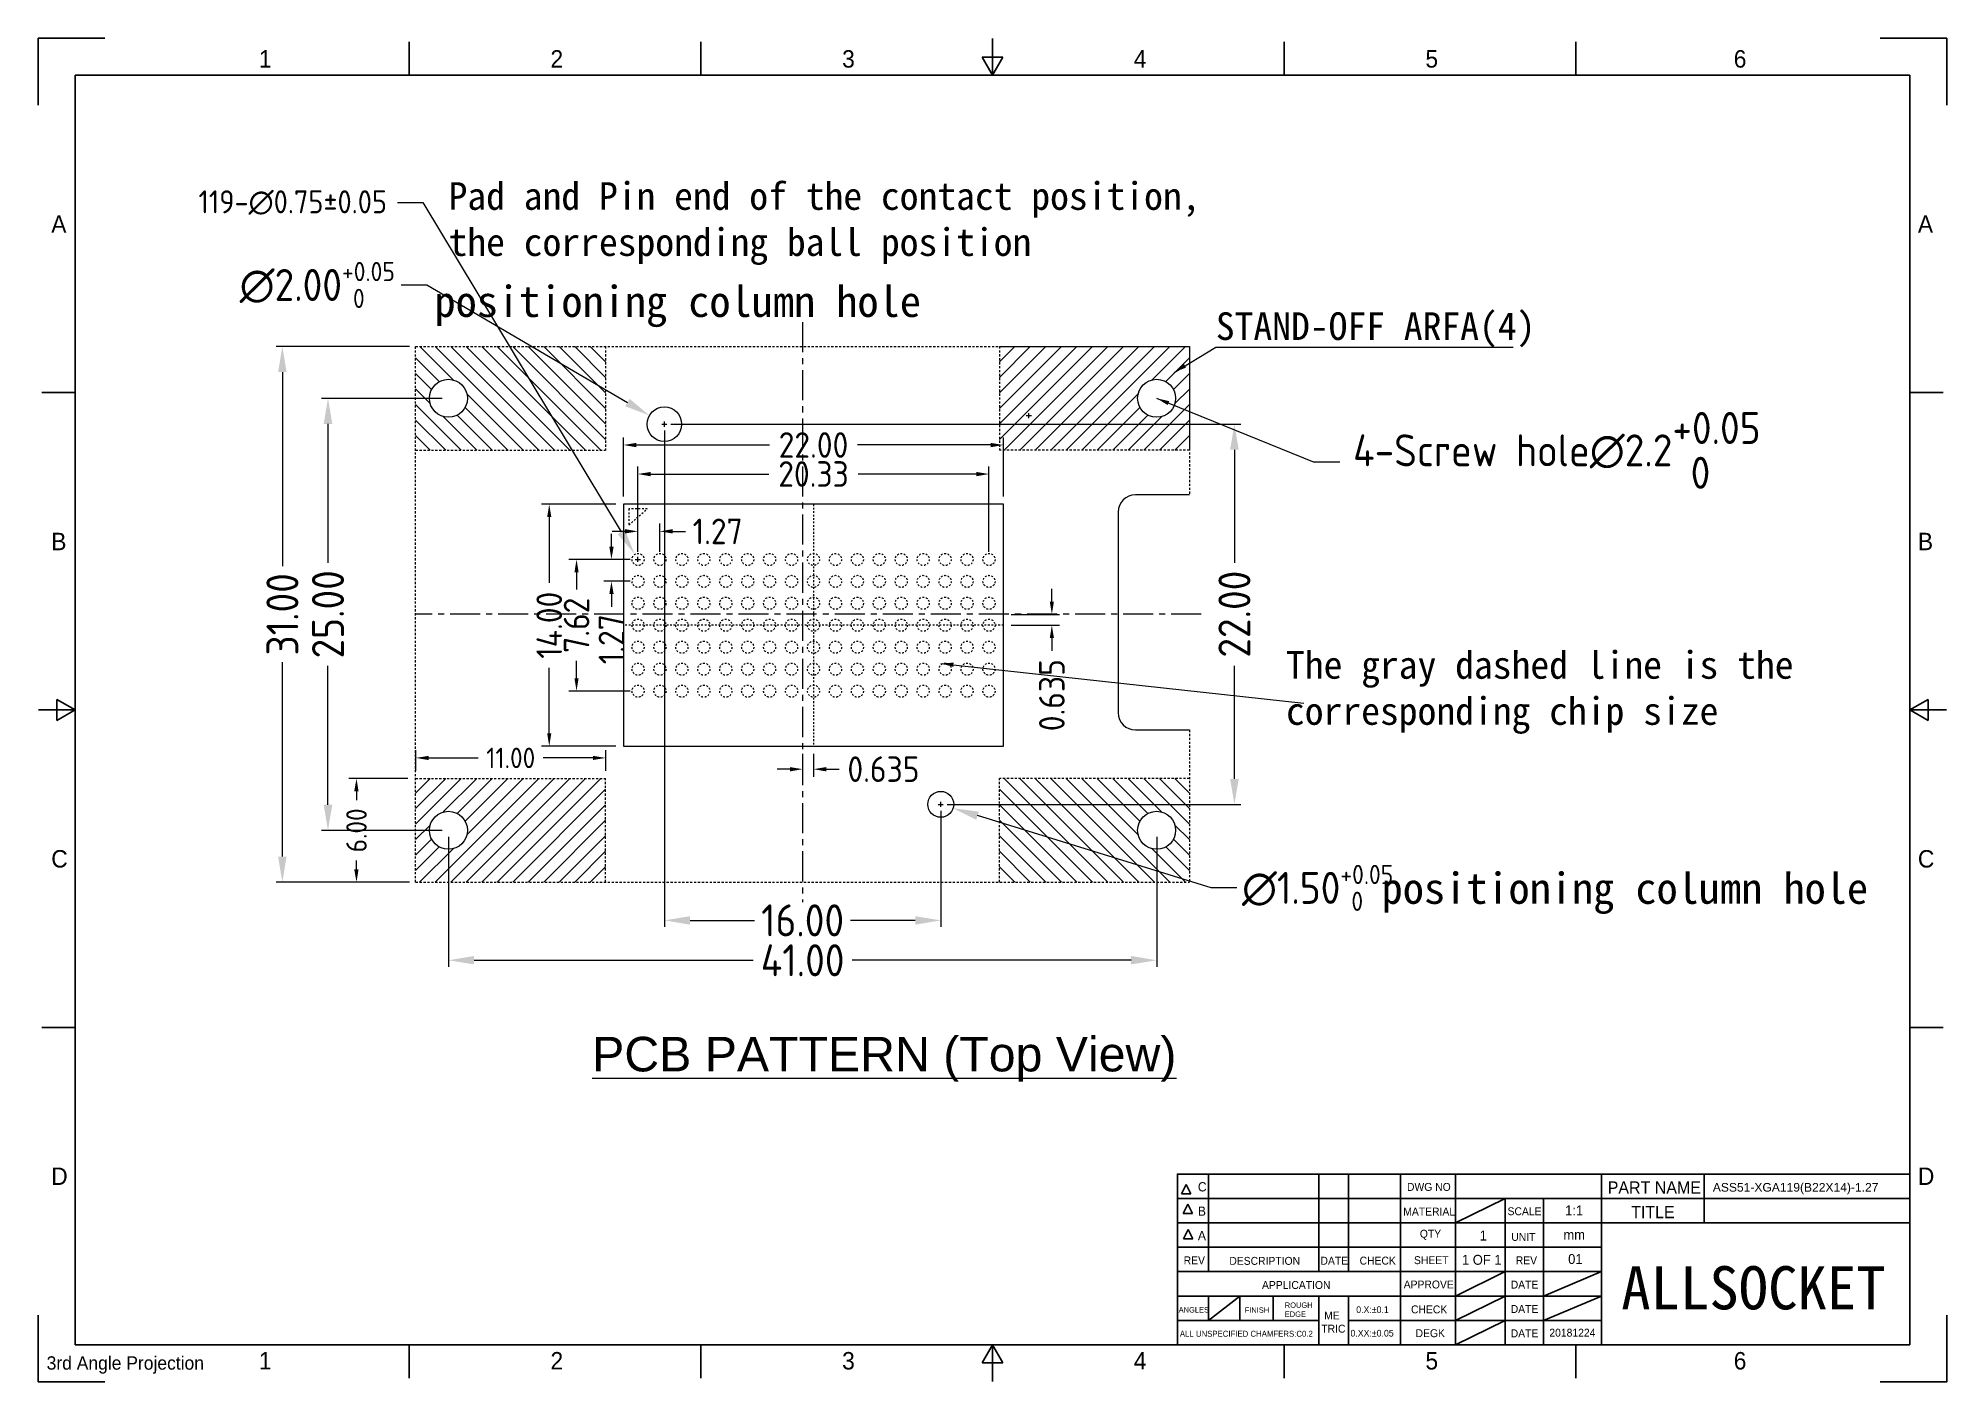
# Model space of a CAD drawing. Header units: millimetres. Extents: x -376 to -266, y -1129 to -1051.
import ezdxf

# ---------------------------------------------------------------- set-up
doc = ezdxf.new("R2010")
doc.units = ezdxf.units.MM
doc.header["$LTSCALE"] = 0.05
doc.header["$PDSIZE"] = -1
doc.linetypes.add('CENTER', pattern=[10.16, 6.35, -1.27, 1.27, -1.27])
doc.linetypes.add('HIDDEN', pattern=[1.905, 1.27, -0.635])
for name, color, linetype in [('DIM', 3, 'Continuous'), ('TuKuang', 7, 'Continuous'), ('翻蓋定位塊2x2', 30, 'Continuous')]:
    doc.layers.add(name, color=color, linetype=linetype)
doc.styles.add('1', font='romans.shx', dxfattribs={"height": 2.5})
doc.styles.add('1111', font='isocp.shx', dxfattribs={"bigfont": 'gbcbig.shx'})
doc.styles.add('2', font='romans.shx', dxfattribs={"bigfont": 'bigfont.shx'})
doc.styles.add('GB', font='', dxfattribs={"height": 4})
doc.styles.get("Standard").update_dxf_attribs({"font": ''})
doc.styles.get('GB').set_extended_font_data('KaiTi_GB2312')
doc.styles.get('Standard').set_extended_font_data('SimSun')
doc.dimstyles.new('1111', dxfattribs={"dimtxt": 2.5, "dimasz": 0.2, "dimexe": 0.6, "dimexo": 0.6, "dimtad": 0, "dimdec": 3, "dimzin": 1, "dimdsep": 46, "dimtxsty": '1111', "dimcen": 0.2, "dimclrd": 97, "dimclre": 97, "dimclrt": 3, "dimazin": 0, "dimtfac": 1, "dimtdec": 3, "dimtofl": 0, "dimtmove": 0, "dimatfit": 3, "dimfxl": 1, "dimlwd": 5, "dimlwe": 5, "dimarcsym": 0})
doc.dimstyles.new('1111$0', dxfattribs={"dimtxt": 2.5, "dimasz": 2.5, "dimexe": 0.6, "dimexo": 0.6, "dimtad": 0, "dimdec": 3, "dimzin": 1, "dimdsep": 46, "dimtxsty": '1111', "dimcen": 0.2, "dimclrd": 97, "dimclre": 97, "dimclrt": 3, "dimazin": 0, "dimtfac": 1, "dimtdec": 3, "dimtofl": 0, "dimtmove": 0, "dimatfit": 3, "dimfxl": 1, "dimlwd": 5, "dimlwe": 5, "dimarcsym": 0})

msp = doc.modelspace()

# ---------------------------------------------------------------- texts
at = {"color": 3, "lineweight": 5}
for p in [(-353.5239, -1067.2305), (-298.6865, -1101.1919)]:
    msp.add_text('positioning column hole', height=1.8, dxfattribs=at).set_placement(p)
at = {"color": 3, "lineweight": 5, "char_height": 1.6, "attachment_point": 1}
for s, insert in [('Pad and Pin end of the contact position, \\Pthe corresponding ball position', (-352.7106, -1059.4311)), ('STAND-OFF ARFA(4)', (-308.2869, -1066.9617)), ('The gray dashed line is the \\Pcorresponding chip size', (-304.2255, -1086.5667))]:
    msp.add_mtext(s, dxfattribs=dict(at, insert=insert))
at = {"lineweight": 9, "insert": (-344.3957, -1108.8914), "char_height": 1.9992, "attachment_point": 1}
msp.add_mtext('{\\fArial|b0|i0|c0|p34;\\LPCB PATTERN (Top View)}', dxfattribs=at)
at = {"color": 8, "lineweight": 25, "ltscale": 10, "char_height": 0.537186, "width": 0.692836, "attachment_point": 1, "style": '2'}
for s, insert in [('{\\f@Gulim|b0|i0|c134|p34;C}', (-309.3267, -1117.2998)), ('{\\f@Gulim|b0|i0|c134|p34;B}', (-309.3267, -1118.7109)), ('{\\f@Gulim|b0|i0|c134|p34;A}', (-309.3267, -1120.122))]:
    msp.add_mtext(s, dxfattribs=dict(at, insert=insert))
at = {"color": 0, "insert": (-279.5121, -1117.3492), "char_height": 0.6, "width": 12.417695, "attachment_point": 1}
msp.add_mtext('{\\fArial|b0|i0|c0|p32;\\H0.83333x;\\C8;ASS51-XGA119(B22X14)-1.27}', dxfattribs=at)
at = {"color": 0, "insert": (-284.8152, -1122.1627), "char_height": 2.5, "attachment_point": 1}
msp.add_mtext_dynamic_manual_height_columns('ALLSOCKET', width=15.17679, gutter_width=15, heights=[0], dxfattribs=at)
at = {"layer": 'DIM', "color": 3, "lineweight": 5, "insert": (-288.5426, -1074.9509), "char_height": 1.85, "attachment_point": 5, "style": '1111'}
msp.add_mtext('\\A1;4-Screw hole∅2.2\\S+0.05^  0;', dxfattribs=at)
at = {"layer": 'DIM', "color": 8, "linetype": 'ByBlock', "lineweight": 25, "attachment_point": 7, "style": 'GB'}
for s, insert, char_height, width in [('{\\f@Gulim|b0|i0|c134|p34;DWG NO}', (-297.2186, -1117.8101), 0.458434, 3.830682), ('{\\f@Gulim|b0|i0|c134|p34;PART NAME}', (-285.598, -1117.9649), 0.70746, 5.689054), ('{\\f@Gulim|b0|i0|c134|p34;MATERIAL}', (-297.4333, -1119.231), 0.458434, 1.606658), ('{\\f@Gulim|b0|i0|c134|p34;SCALE}', (-291.3962, -1119.2211), 0.458434, 1.606658), ('{\\f@Gulim|b0|i0|c134|p34;1:1}', (-288.0634, -1119.2211), 0.573043, 1.381124), ('{\\f@Gulim|b0|i0|c134|p34;TITLE}', (-284.2392, -1119.385), 0.70746, 3.151563), ('{\\f@Gulim|b0|i0|c134|p34;  QTY}', (-296.8086, -1120.6395), 0.458434, 1.606658), ('{\\f@Gulim|b0|i0|c134|p34;1}', (-293.0117, -1120.6784), 0.573043, 1.000259), ('{\\f@Gulim|b0|i0|c134|p34;UNIT}', (-291.18, -1120.7064), 0.458434, 1.606658), ('{\\f@Gulim|b0|i0|c134|p34;mm}', (-288.1602, -1120.6322), 0.573043, 1.381124), ('{\\f@Gulim|b0|i0|c134|p34;REV}', (-310.1494, -1122.0532), 0.458434, 1.606658), ('{\\f@Gulim|b0|i0|c134|p34;DESCRIPTION}', (-307.5046, -1122.0907), 0.458434, 1.606658), ('{\\f@Gulim|b0|i0|c134|p34;DATE}', (-302.2264, -1122.077), 0.458434, 1.606658), ('{\\f@Gulim|b0|i0|c134|p34;CHECK}', (-299.9629, -1122.077), 0.458434, 1.606658), ('{\\f@Gulim|b0|i0|c134|p34;SHEET}', (-296.8144, -1122.0506), 0.458434, 1.606658), ('{\\f@Gulim|b0|i0|c134|p34;1 OF 1}', (-294.0357, -1122.0895), 0.573043, 2.688534), ('{\\f@Gulim|b0|i0|c134|p34;REV}', (-290.9205, -1122.0532), 0.458434, 1.606658), ('{\\f@Gulim|b0|i0|c134|p34;01}', (-287.8871, -1122.0433), 0.573043, 1.381124), ('{\\f@Gulim|b0|i0|c134|p34;APPLICATION}', (-305.6136, -1123.4864), 0.458434, 1.606658), ('{\\f@Gulim|b0|i0|c134|p34;APPROVE}', (-297.408, -1123.458), 0.458434, 1.606658), ('{\\f@Gulim|b0|i0|c134|p34;DATE}', (-291.2136, -1123.458), 0.458434, 1.606658), ('{\\f@Gulim|b0|i0|c134|p34;ROUGH \\PEDGE}', (-304.2947, -1125.1023), 0.313569, 1.267588), ('{\\f@Gulim|b0|i0|c134|p34; ME\\PTRIC}', (-302.1812, -1126.0147), 0.458434, 1.606658), ('{\\f@Gulim|b0|i0|c134|p34;0.X:%%P0.1}', (-300.1559, -1124.8736), 0.386804, 2.603653), ('{\\f@Gulim|b0|i0|c134|p34;CHECK}', (-296.9858, -1124.8992), 0.458434, 1.606658), ('{\\f@Gulim|b0|i0|c134|p34;DATE}', (-291.2136, -1124.869), 0.458434, 1.606658), ('{\\f@Gulim|b0|i0|c134|p34;0.XX:%%P0.05}', (-300.4892, -1126.2401), 0.386804, 2.902228), ('{\\f@Gulim|b0|i0|c134|p34;DEGK}', (-296.7229, -1126.2768), 0.458434, 1.606658), ('{\\f@Gulim|b0|i0|c134|p34;DATE}', (-291.2136, -1126.2801), 0.458434, 1.606658), ('{\\f@Gulim|b0|i0|c134|p34;20181224}', (-288.9765, -1126.2489), 0.458434, 1.330167)]:
    msp.add_mtext(s, dxfattribs=dict(at, insert=insert, char_height=char_height, width=width))
at = {"layer": 'DIM', "color": 8, "linetype": 'ByBlock', "lineweight": 9, "attachment_point": 7, "style": 'GB'}
for s, insert, char_height, width in [('{\\f@Gulim|b0|i0|c134|p34;ANGLES}', (-310.4388, -1124.8492), 0.313569, 1.699696), ('{\\f@Gulim|b0|i0|c134|p34;FINISH}', (-306.6136, -1124.8668), 0.313569, 1.466572), ('{\\f@Gulim|b0|i0|c134|p34;\\C8;ALL UNSPECIFIED CHAMFERS:C0.2}', (-310.3675, -1126.2511), 0.344926, 8.181632)]:
    msp.add_mtext(s, dxfattribs=dict(at, insert=insert, char_height=char_height, width=width))

# ---------------------------------------------------------------- blocks, each defined once
blk = doc.blocks.new('asdf456')
at = {"color": 8}
for p, q in [((1449.22, 152.96), (1448.09, 154.93)), ((1448.09, 154.93), (1450.34, 154.93)), ((1450.34, 154.93), (1449.22, 152.96)), ((1348.08, 83.25), (1348.08, 85.49)), ((1348.08, 85.49), (1350.05, 84.37)), ((1550.36, 85.49), (1548.39, 84.37)), ((1550.36, 83.25), (1550.36, 85.49)), ((1350.05, 84.37), (1348.08, 83.25)), ((1548.39, 84.37), (1550.36, 83.25)), ((1449.22, 15.77), (1448.09, 13.81)), ((1450.34, 13.81), (1449.22, 15.77)), ((1448.09, 13.81), (1450.34, 13.81))]:
    blk.add_line(p, q, dxfattribs=at)
at = {"layer": 'TuKuang', "color": 8}
for p, q in [((1449.22, 152.96), (1449.22, 156.94)), ((1386.16, 152.96), (1386.16, 156.57)), ((1417.69, 152.96), (1417.69, 156.57)), ((1480.75, 152.96), (1480.75, 156.57)), ((1512.28, 152.96), (1512.28, 156.57)), ((1350.05, 15.77), (1350.05, 152.96)), ((1350.05, 152.96), (1548.39, 152.96)), ((1548.39, 152.96), (1548.39, 15.77)), ((1350.05, 118.67), (1346.44, 118.67)), ((1548.39, 118.67), (1552, 118.67)), ((1350.05, 84.37), (1346.07, 84.37)), ((1548.39, 84.37), (1552.36, 84.37)), ((1350.05, 50.07), (1346.44, 50.07)), ((1548.39, 50.07), (1552, 50.07)), ((1548.39, 15.77), (1350.05, 15.77)), ((1386.16, 15.77), (1386.16, 12.16)), ((1417.69, 15.77), (1417.69, 12.16)), ((1449.22, 15.77), (1449.22, 11.8)), ((1480.75, 15.77), (1480.75, 12.16)), ((1512.28, 15.77), (1512.28, 12.16))]:
    blk.add_line(p, q, dxfattribs=at)
for points in [[(1346.05, 149.74), (1346.05, 156.96), (1353.27, 156.96)], [(1552.39, 149.74), (1552.39, 156.96), (1545.17, 156.96)], [(1346.05, 18.99), (1346.05, 11.77), (1353.27, 11.77)], [(1552.39, 18.99), (1552.39, 11.77), (1545.17, 11.77)]]:
    blk.add_lwpolyline(points, dxfattribs=at)
at = {"color": 8, "char_height": 1.8844, "attachment_point": 1, "style": '1'}
for s, insert, width in [('{\\f@Gulim|b0|i0|c0|p34;1}', (1369.9, 155.67), 8.3008), ('{\\f@Gulim|b0|i0|c134|p34;2}', (1401.43, 155.67), 8.3008), ('{\\f@Gulim|b0|i0|c134|p34;3}', (1432.96, 155.67), 8.3008), ('{\\f@Gulim|b0|i0|c134|p34;4}', (1464.49, 155.67), 8.3008), ('{\\f@Gulim|b0|i0|c134|p34;5}', (1496.02, 155.67), 8.3008), ('{\\f@Gulim|b0|i0|c134|p34;6}', (1529.35, 155.67), 8.3008), ('{\\f@Gulim|b0|i0|c134|p34;A}', (1347.46, 137.82), 9.0416), ('{\\f@Gulim|b0|i0|c134|p34;A}', (1549.26, 137.82), 9.0416), ('{\\f@Gulim|b0|i0|c134|p34;B}', (1347.46, 103.52), 9.0416), ('{\\f@Gulim|b0|i0|c134|p34;B}', (1549.26, 103.52), 9.0416), ('{\\f@Gulim|b0|i0|c134|p34;C}', (1347.46, 69.23), 9.0416), ('{\\f@Gulim|b0|i0|c134|p34;C}', (1549.26, 69.23), 9.0416), ('{\\f@Gulim|b0|i0|c134|p34;D}', (1347.46, 34.93), 9.0416), ('{\\f@Gulim|b0|i0|c134|p34;D}', (1549.26, 34.93), 9.0416), ('{\\f@Gulim|b0|i0|c0|p34;1}', (1369.9, 14.99), 8.3008), ('{\\f@Gulim|b0|i0|c134|p34;2}', (1401.43, 14.99), 8.3008), ('{\\f@Gulim|b0|i0|c134|p34;3}', (1432.96, 14.99), 8.3008), ('{\\f@Gulim|b0|i0|c134|p34;4}', (1464.49, 14.99), 8.3008), ('{\\f@Gulim|b0|i0|c134|p34;5}', (1496.02, 14.99), 8.3008), ('{\\f@Gulim|b0|i0|c134|p34;6}', (1529.35, 14.99), 8.3008)]:
    blk.add_mtext(s, dxfattribs=dict(at, insert=insert, width=width))
at = {"layer": 'TuKuang', "color": 8, "lineweight": 9, "insert": (1346.96, 14.53), "char_height": 1.4441, "width": 18.5479, "attachment_point": 1}
blk.add_mtext('{\\f@Gulim|b0|i0|c0|p34;\\C8;3rd Angle Projection}', dxfattribs=at)
blk = doc.blocks.new('*D15')
at = {"layer": 'DEFPOINTS', "color": 0, "lineweight": 9, "transparency": 16777216}
for p in [(-362.33, -1068.94), (-354.61, -1068.94), (-354.61, -1099.94)]:
    blk.add_point(p, dxfattribs=at)
at = {"layer": 'DIM', "color": 97, "lineweight": 5, "transparency": 16777216}
for p, q in [((-354.98, -1068.94), (-362.7, -1068.94)), ((-362.33, -1070.42), (-362.33, -1081.66)), ((-362.33, -1098.46), (-362.33, -1087.21)), ((-354.98, -1099.94), (-362.7, -1099.94))]:
    blk.add_line(p, q, dxfattribs=at)
at = {"layer": 'DIM', "color": 97, "lineweight": 9, "transparency": 16777216}
for points in [[(-362.58, -1070.42), (-362.09, -1070.42), (-362.33, -1068.94)], [(-362.58, -1098.46), (-362.09, -1098.46), (-362.33, -1099.94)]]:
    blk.add_solid(points, dxfattribs=at)
at = {"layer": 'DIM', "color": 3, "lineweight": 5, "transparency": 16777216, "insert": (-362.33, -1084.44), "char_height": 1.85, "attachment_point": 5, "rotation": 90, "style": '1111'}
blk.add_mtext('31.00', dxfattribs=at)
blk = doc.blocks.new('*D1')
at = {"layer": 'DEFPOINTS', "color": 0, "lineweight": 9, "transparency": 16777216}
for p in [(-340.21, -1073.44), (-307.21, -1073.44), (-324.21, -1095.44)]:
    blk.add_point(p, dxfattribs=at)
at = {"layer": 'DIM', "color": 97, "lineweight": 5, "transparency": 16777216}
for p, q in [((-339.84, -1073.44), (-306.84, -1073.44)), ((-307.21, -1074.92), (-307.21, -1081.45)), ((-307.21, -1093.96), (-307.21, -1087.42)), ((-323.84, -1095.44), (-306.84, -1095.44))]:
    blk.add_line(p, q, dxfattribs=at)
at = {"layer": 'DIM', "color": 97, "lineweight": 9, "transparency": 16777216}
for points in [[(-307.46, -1074.92), (-306.96, -1074.92), (-307.21, -1073.44)], [(-307.46, -1093.96), (-306.96, -1093.96), (-307.21, -1095.44)]]:
    blk.add_solid(points, dxfattribs=at)
at = {"layer": 'DIM', "color": 3, "lineweight": 5, "transparency": 16777216, "insert": (-307.21, -1084.43), "char_height": 1.85, "attachment_point": 5, "rotation": 90, "style": '1111'}
blk.add_mtext('22.00', dxfattribs=at)
blk = doc.blocks.new('*D2')
at = {"layer": 'DEFPOINTS', "color": 0, "lineweight": 9, "transparency": 16777216}
for p in [(-341.08, -1072.93), (-339.35, -1073.94)]:
    blk.add_point(p, dxfattribs=at)
at = {"layer": 'DIM', "color": 97, "lineweight": 5, "transparency": 16777216}
for p, q in [((-355.45, -1065.38), (-353.97, -1065.38)), ((-353.97, -1065.38), (-342.35, -1072.18)), ((-340.36, -1073.44), (-340.07, -1073.44)), ((-340.21, -1073.59), (-340.21, -1073.29))]:
    blk.add_line(p, q, dxfattribs=at)
at = {"layer": 'DIM', "color": 97, "lineweight": 9, "transparency": 16777216}
blk.add_solid([(-342.23, -1071.97), (-342.48, -1072.4), (-341.08, -1072.93)], dxfattribs=at)
at = {"layer": 'DIM', "color": 3, "lineweight": 5, "transparency": 16777216, "insert": (-360.31, -1065.38), "char_height": 1.85, "attachment_point": 5, "style": '1111'}
blk.add_mtext('\\A1;∅2.00{\\H1.110000;\\S+0.05^  0;}', dxfattribs=at)
blk = doc.blocks.new('*D3')
at = {"layer": 'DEFPOINTS', "color": 0, "lineweight": 9, "transparency": 16777216}
for p in [(-324.93, -1095.22), (-323.5, -1095.66)]:
    blk.add_point(p, dxfattribs=at)
at = {"layer": 'DIM', "color": 97, "lineweight": 5, "transparency": 16777216}
for p, q in [((-324.36, -1095.44), (-324.07, -1095.44)), ((-324.21, -1095.58), (-324.21, -1095.29)), ((-308.55, -1100.27), (-322.08, -1096.09)), ((-307.07, -1100.27), (-308.55, -1100.27))]:
    blk.add_line(p, q, dxfattribs=at)
at = {"layer": 'DIM', "color": 97, "lineweight": 9, "transparency": 16777216}
blk.add_solid([(-322.01, -1095.86), (-322.16, -1096.33), (-323.5, -1095.66)], dxfattribs=at)
at = {"layer": 'DIM', "color": 3, "lineweight": 5, "transparency": 16777216, "insert": (-302.39, -1100.27), "char_height": 1.85, "attachment_point": 5, "style": '1111'}
blk.add_mtext('\\A1;∅1.50{\\H1.110000;\\S+0.05^  0;}', dxfattribs=at)
blk = doc.blocks.new('*D16')
at = {"layer": 'DEFPOINTS', "color": 0, "lineweight": 9, "transparency": 16777216}
for p in [(-352.71, -1096.94), (-311.71, -1096.94), (-311.71, -1104.46)]:
    blk.add_point(p, dxfattribs=at)
at = {"layer": 'DIM', "color": 97, "lineweight": 5, "transparency": 16777216}
for p, q in [((-352.71, -1097.31), (-352.71, -1104.83)), ((-311.71, -1097.31), (-311.71, -1104.83)), ((-351.23, -1104.46), (-335.08, -1104.46)), ((-313.19, -1104.46), (-329.35, -1104.46))]:
    blk.add_line(p, q, dxfattribs=at)
at = {"layer": 'DIM', "color": 97, "lineweight": 9, "transparency": 16777216}
for points in [[(-351.23, -1104.21), (-351.23, -1104.7), (-352.71, -1104.46)], [(-313.19, -1104.21), (-313.19, -1104.7), (-311.71, -1104.46)]]:
    blk.add_solid(points, dxfattribs=at)
at = {"layer": 'DIM', "color": 3, "lineweight": 5, "transparency": 16777216, "insert": (-332.21, -1104.46), "char_height": 1.85, "attachment_point": 5, "style": '1111'}
blk.add_mtext('41.00', dxfattribs=at)
blk = doc.blocks.new('*D17')
at = {"layer": 'DEFPOINTS', "color": 0, "lineweight": 9, "transparency": 16777216}
for p in [(-352.71, -1071.94), (-359.69, -1096.94), (-352.71, -1096.94)]:
    blk.add_point(p, dxfattribs=at)
at = {"layer": 'DIM', "color": 97, "lineweight": 5, "transparency": 16777216}
for p, q in [((-353.08, -1071.94), (-360.06, -1071.94)), ((-359.69, -1073.42), (-359.69, -1081.45)), ((-359.69, -1095.46), (-359.69, -1087.42)), ((-353.08, -1096.94), (-360.06, -1096.94))]:
    blk.add_line(p, q, dxfattribs=at)
at = {"layer": 'DIM', "color": 97, "lineweight": 9, "transparency": 16777216}
for points in [[(-359.94, -1073.42), (-359.44, -1073.42), (-359.69, -1071.94)], [(-359.94, -1095.46), (-359.44, -1095.46), (-359.69, -1096.94)]]:
    blk.add_solid(points, dxfattribs=at)
at = {"layer": 'DIM', "color": 3, "lineweight": 5, "transparency": 16777216, "insert": (-359.69, -1084.44), "char_height": 1.85, "attachment_point": 5, "rotation": 90, "style": '1111'}
blk.add_mtext('25.00', dxfattribs=at)
blk = doc.blocks.new('*D4')
at = {"layer": 'DEFPOINTS', "color": 0, "lineweight": 9, "transparency": 16777216}
for p in [(-340.21, -1073.44), (-324.21, -1095.44), (-324.21, -1102.15)]:
    blk.add_point(p, dxfattribs=at)
at = {"layer": 'DIM', "color": 97, "lineweight": 5, "transparency": 16777216}
for p, q in [((-340.21, -1073.81), (-340.21, -1102.52)), ((-324.21, -1095.81), (-324.21, -1102.52)), ((-338.73, -1102.15), (-334.99, -1102.15)), ((-325.69, -1102.15), (-329.44, -1102.15))]:
    blk.add_line(p, q, dxfattribs=at)
at = {"layer": 'DIM', "color": 97, "lineweight": 9, "transparency": 16777216}
for points in [[(-338.73, -1101.91), (-338.73, -1102.4), (-340.21, -1102.15)], [(-325.69, -1101.91), (-325.69, -1102.4), (-324.21, -1102.15)]]:
    blk.add_solid(points, dxfattribs=at)
at = {"layer": 'DIM', "color": 3, "lineweight": 5, "transparency": 16777216, "insert": (-332.21, -1102.15), "char_height": 1.85, "attachment_point": 5, "style": '1111'}
blk.add_mtext('16.00', dxfattribs=at)
blk = doc.blocks.new('*D5')
at = {"layer": 'DEFPOINTS', "color": 0, "lineweight": 9, "transparency": 16777216}
for p in [(-341.94, -1080.94), (-341.56, -1081.58)]:
    blk.add_point(p, dxfattribs=at)
at = {"layer": 'DIM', "color": 97, "lineweight": 5, "transparency": 16777216}
for p, q in [((-355.67, -1060.61), (-354.19, -1060.61)), ((-354.19, -1060.61), (-342.71, -1079.67)), ((-341.9, -1081.26), (-341.6, -1081.26)), ((-341.75, -1081.41), (-341.75, -1081.11))]:
    blk.add_line(p, q, dxfattribs=at)
at = {"layer": 'DIM', "color": 97, "lineweight": 9, "transparency": 16777216}
blk.add_solid([(-342.5, -1079.55), (-342.92, -1079.8), (-341.94, -1080.94)], dxfattribs=at)
at = {"layer": 'DIM', "color": 3, "lineweight": 5, "transparency": 16777216, "insert": (-361.73, -1060.61), "char_height": 1.332, "attachment_point": 5, "style": '1111'}
blk.add_mtext('\\A1;119-∅0.75±0.05', dxfattribs=at)
blk = doc.blocks.new('*D6')
at = {"color": 97, "lineweight": 5, "transparency": 16777216}
for p, q in [((-354.61, -1093.49), (-354.61, -1092.3)), ((-353.87, -1092.75), (-351, -1092.75)), ((-344.35, -1092.75), (-347.23, -1092.75)), ((-343.61, -1093.49), (-343.61, -1092.3))]:
    blk.add_line(p, q, dxfattribs=at)
at = {"color": 97, "lineweight": 9, "transparency": 16777216}
for points in [[(-353.87, -1092.63), (-353.87, -1092.87), (-354.61, -1092.75)], [(-344.35, -1092.63), (-344.35, -1092.87), (-343.61, -1092.75)]]:
    blk.add_solid(points, dxfattribs=at)
at = {"layer": 'DEFPOINTS', "color": 0, "lineweight": 9, "transparency": 16777216}
for p in [(-354.61, -1092.75), (-354.61, -1093.94), (-343.61, -1093.94)]:
    blk.add_point(p, dxfattribs=at)
at = {"color": 3, "lineweight": 0, "transparency": 16777216, "insert": (-349.11, -1092.75), "char_height": 1.184, "attachment_point": 5, "style": '1111'}
blk.add_mtext('11.00', dxfattribs=at)
blk = doc.blocks.new('*D18')
at = {"color": 97, "lineweight": 5, "transparency": 16777216}
for p, q in [((-355.06, -1093.94), (-358.49, -1093.94)), ((-358.04, -1094.68), (-358.04, -1095.2)), ((-358.04, -1099.2), (-358.04, -1098.68)), ((-355.06, -1099.94), (-358.49, -1099.94))]:
    blk.add_line(p, q, dxfattribs=at)
at = {"color": 97, "lineweight": 9, "transparency": 16777216}
for points in [[(-358.17, -1094.68), (-357.92, -1094.68), (-358.04, -1093.94)], [(-358.17, -1099.2), (-357.92, -1099.2), (-358.04, -1099.94)]]:
    blk.add_solid(points, dxfattribs=at)
at = {"layer": 'DEFPOINTS', "color": 0, "lineweight": 9, "transparency": 16777216}
for p in [(-354.61, -1093.94), (-358.04, -1099.94), (-354.61, -1099.94)]:
    blk.add_point(p, dxfattribs=at)
at = {"color": 3, "lineweight": 0, "transparency": 16777216, "insert": (-358.04, -1096.94), "char_height": 1.184, "attachment_point": 5, "rotation": 90, "style": '1111'}
blk.add_mtext('6.00', dxfattribs=at)
blk = doc.blocks.new('*D9')
at = {"color": 97, "lineweight": 5, "transparency": 16777216}
for p, q in [((-342.58, -1077.63), (-342.58, -1074.2)), ((-341.84, -1074.64), (-334.13, -1074.64)), ((-321.32, -1074.64), (-329.03, -1074.64)), ((-320.58, -1077.63), (-320.58, -1074.2))]:
    blk.add_line(p, q, dxfattribs=at)
at = {"color": 97, "lineweight": 9, "transparency": 16777216}
for points in [[(-341.84, -1074.52), (-341.84, -1074.77), (-342.58, -1074.64)], [(-321.32, -1074.52), (-321.32, -1074.77), (-320.58, -1074.64)]]:
    blk.add_solid(points, dxfattribs=at)
at = {"layer": 'DEFPOINTS', "color": 0, "lineweight": 9, "transparency": 16777216}
for p in [(-320.58, -1074.64), (-342.58, -1078.07), (-320.58, -1078.07)]:
    blk.add_point(p, dxfattribs=at)
at = {"color": 3, "lineweight": 13, "transparency": 16777216, "insert": (-331.58, -1074.64), "char_height": 1.48, "attachment_point": 5, "style": '1111'}
blk.add_mtext('22.00', dxfattribs=at)
blk = doc.blocks.new('*D10')
at = {"color": 97, "lineweight": 5, "transparency": 16777216}
for p, q in [((-341.75, -1080.82), (-341.75, -1075.88)), ((-341.01, -1076.32), (-334.17, -1076.32)), ((-322.16, -1076.32), (-329, -1076.32)), ((-321.42, -1080.82), (-321.42, -1075.88))]:
    blk.add_line(p, q, dxfattribs=at)
at = {"color": 97, "lineweight": 9, "transparency": 16777216}
for points in [[(-341.01, -1076.2), (-341.01, -1076.45), (-341.75, -1076.32)], [(-322.16, -1076.2), (-322.16, -1076.45), (-321.42, -1076.32)]]:
    blk.add_solid(points, dxfattribs=at)
at = {"layer": 'DEFPOINTS', "color": 0, "lineweight": 9, "transparency": 16777216}
for p in [(-321.42, -1076.32), (-341.75, -1081.26), (-321.42, -1081.26)]:
    blk.add_point(p, dxfattribs=at)
at = {"color": 3, "lineweight": 13, "transparency": 16777216, "insert": (-331.58, -1076.32), "char_height": 1.48, "attachment_point": 5, "style": '1111'}
blk.add_mtext('20.33', dxfattribs=at)
blk = doc.blocks.new('*D11')
at = {"color": 97, "lineweight": 5, "transparency": 16777216}
for p, q in [((-342.49, -1079.64), (-343.23, -1079.64)), ((-341.75, -1080.82), (-341.75, -1079.19)), ((-340.48, -1080.82), (-340.48, -1079.19)), ((-339.74, -1079.64), (-339, -1079.64))]:
    blk.add_line(p, q, dxfattribs=at)
at = {"color": 97, "lineweight": 9, "transparency": 16777216}
for points in [[(-342.49, -1079.51), (-342.49, -1079.76), (-341.75, -1079.64)], [(-339.74, -1079.51), (-339.74, -1079.76), (-340.48, -1079.64)]]:
    blk.add_solid(points, dxfattribs=at)
at = {"layer": 'DEFPOINTS', "color": 0, "lineweight": 9, "transparency": 16777216}
for p in [(-340.48, -1079.64), (-341.75, -1081.26), (-340.48, -1081.26)]:
    blk.add_point(p, dxfattribs=at)
at = {"color": 3, "lineweight": 13, "transparency": 16777216, "insert": (-337.13, -1079.64), "char_height": 1.48, "attachment_point": 5, "style": '1111'}
blk.add_mtext('1.27', dxfattribs=at)
blk = doc.blocks.new('*D12')
at = {"color": 97, "lineweight": 5, "transparency": 16777216}
for p, q in [((-343.03, -1078.07), (-347.32, -1078.07)), ((-346.88, -1078.81), (-346.88, -1082.61)), ((-346.88, -1091.33), (-346.88, -1087.53)), ((-343.02, -1092.07), (-347.32, -1092.07))]:
    blk.add_line(p, q, dxfattribs=at)
at = {"color": 97, "lineweight": 9, "transparency": 16777216}
for points in [[(-347, -1078.81), (-346.76, -1078.81), (-346.88, -1078.07)], [(-347, -1091.33), (-346.76, -1091.33), (-346.88, -1092.07)]]:
    blk.add_solid(points, dxfattribs=at)
at = {"layer": 'DEFPOINTS', "color": 0, "lineweight": 9, "transparency": 16777216}
for p in [(-342.59, -1078.07), (-346.88, -1092.07), (-342.58, -1092.07)]:
    blk.add_point(p, dxfattribs=at)
at = {"color": 3, "lineweight": 13, "transparency": 16777216, "insert": (-346.88, -1085.07), "char_height": 1.48, "attachment_point": 5, "rotation": 90, "style": '1111'}
blk.add_mtext('14.00', dxfattribs=at)
blk = doc.blocks.new('*D13')
at = {"color": 97, "lineweight": 5, "transparency": 16777216}
for p, q in [((-342.19, -1081.26), (-345.75, -1081.26)), ((-345.3, -1082), (-345.3, -1083.01)), ((-345.3, -1088.14), (-345.3, -1087.13)), ((-342.19, -1088.88), (-345.75, -1088.88))]:
    blk.add_line(p, q, dxfattribs=at)
at = {"color": 97, "lineweight": 9, "transparency": 16777216}
for points in [[(-345.42, -1082), (-345.18, -1082), (-345.3, -1081.26)], [(-345.42, -1088.14), (-345.18, -1088.14), (-345.3, -1088.88)]]:
    blk.add_solid(points, dxfattribs=at)
at = {"layer": 'DEFPOINTS', "color": 0, "lineweight": 9, "transparency": 16777216}
for p in [(-341.75, -1081.26), (-345.3, -1088.88), (-341.75, -1088.88)]:
    blk.add_point(p, dxfattribs=at)
at = {"color": 3, "lineweight": 13, "transparency": 16777216, "insert": (-345.3, -1085.07), "char_height": 1.48, "attachment_point": 5, "rotation": 90, "style": '1111'}
blk.add_mtext('7.62', dxfattribs=at)
blk = doc.blocks.new('*D14')
at = {"color": 97, "lineweight": 5, "transparency": 16777216}
for p, q in [((-343.28, -1080.52), (-343.28, -1079.78)), ((-342.19, -1081.26), (-343.72, -1081.26)), ((-342.19, -1082.53), (-343.72, -1082.53)), ((-343.28, -1083.27), (-343.28, -1084.01))]:
    blk.add_line(p, q, dxfattribs=at)
at = {"color": 97, "lineweight": 9, "transparency": 16777216}
for points in [[(-343.4, -1080.52), (-343.15, -1080.52), (-343.28, -1081.26)], [(-343.4, -1083.27), (-343.15, -1083.27), (-343.28, -1082.53)]]:
    blk.add_solid(points, dxfattribs=at)
at = {"layer": 'DEFPOINTS', "color": 0, "lineweight": 9, "transparency": 16777216}
for p in [(-341.75, -1081.26), (-343.28, -1082.53), (-341.75, -1082.53)]:
    blk.add_point(p, dxfattribs=at)
at = {"color": 3, "lineweight": 13, "transparency": 16777216, "insert": (-343.28, -1085.88), "char_height": 1.48, "attachment_point": 5, "rotation": 90, "style": '1111'}
blk.add_mtext('1.27', dxfattribs=at)
blk = doc.blocks.new('*D7')
at = {"color": 97, "lineweight": 13, "transparency": 16777216}
for p, q in [((-332.21, -1092.52), (-332.21, -1093.85)), ((-331.58, -1092.52), (-331.58, -1093.85)), ((-332.95, -1093.4), (-333.69, -1093.4)), ((-330.84, -1093.4), (-330.1, -1093.4))]:
    blk.add_line(p, q, dxfattribs=at)
at = {"color": 97, "lineweight": 9, "transparency": 16777216}
for points in [[(-332.95, -1093.28), (-332.95, -1093.53), (-332.21, -1093.4)], [(-330.84, -1093.28), (-330.84, -1093.53), (-331.58, -1093.4)]]:
    blk.add_solid(points, dxfattribs=at)
at = {"layer": 'DEFPOINTS', "color": 0, "lineweight": 9, "transparency": 16777216}
for p in [(-332.21, -1092.07), (-331.58, -1092.07), (-331.58, -1093.4)]:
    blk.add_point(p, dxfattribs=at)
at = {"color": 3, "lineweight": 9, "transparency": 16777216, "insert": (-327.53, -1093.4), "char_height": 1.48, "attachment_point": 5, "style": '1111'}
blk.add_mtext('0.635', dxfattribs=at)
blk = doc.blocks.new('*D8')
at = {"color": 97, "lineweight": 13, "transparency": 16777216}
for p, q in [((-317.78, -1083.7), (-317.78, -1082.96)), ((-320.14, -1084.44), (-317.34, -1084.44)), ((-320.14, -1085.07), (-317.34, -1085.07)), ((-317.78, -1085.81), (-317.78, -1086.55))]:
    blk.add_line(p, q, dxfattribs=at)
at = {"color": 97, "lineweight": 9, "transparency": 16777216}
for points in [[(-317.9, -1083.7), (-317.66, -1083.7), (-317.78, -1084.44)], [(-317.9, -1085.81), (-317.66, -1085.81), (-317.78, -1085.07)]]:
    blk.add_solid(points, dxfattribs=at)
at = {"layer": 'DEFPOINTS', "color": 0, "lineweight": 9, "transparency": 16777216}
for p in [(-320.58, -1084.44), (-320.58, -1085.07), (-317.78, -1085.07)]:
    blk.add_point(p, dxfattribs=at)
at = {"color": 3, "lineweight": 9, "transparency": 16777216, "insert": (-317.78, -1089.12), "char_height": 1.48, "attachment_point": 5, "rotation": 90, "style": '1111'}
blk.add_mtext('0.635', dxfattribs=at)

# ---------------------------------------------------------------- dimensions: what is measured, and where the dimension line sits
at = {"color": 0, "lineweight": 13}
for base, p1, p2, picture, middle in [((-320.5793, -1074.6438), (-342.5793, -1078.0723), (-320.5793, -1078.0723), '*D9', (-331.5793, -1074.6438)), ((-321.4193, -1076.3231), (-341.7493, -1081.2623), (-321.4193, -1081.2623), '*D10', (-331.5843, -1076.3231)), ((-340.4793, -1079.6374), (-341.7493, -1081.2623), (-340.4793, -1081.2623), '*D11', (-337.1308, -1079.6374))]:
    dim = msp.add_linear_dim(base=base, p1=p1, p2=p2, dimstyle='1111$0', override={"dimscale": 0.74, "dimtxt": 2, "dimasz": 1, "dimdec": 2, "dimcen": 0.5, "dimtdec": 2}, dxfattribs=at)
    dim.commit()
    dim.dimension.update_dxf_attribs({"geometry": picture, "text_midpoint": middle})
for base, p1, p2, picture, middle in [((-346.879, -1092.0723), (-342.5893, -1078.0723), (-342.5793, -1092.0723), '*D12', (-346.879, -1085.0723)), ((-343.276, -1082.5323), (-341.7493, -1081.2623), (-341.7493, -1082.5323), '*D14', (-343.276, -1085.8808)), ((-345.301, -1088.8823), (-341.7493, -1081.2623), (-341.7493, -1088.8823), '*D13', (-345.301, -1085.0723))]:
    dim = msp.add_linear_dim(base=base, p1=p1, p2=p2, angle=90, dimstyle='1111$0', override={"dimscale": 0.74, "dimtxt": 2, "dimasz": 1, "dimdec": 2, "dimcen": 0.5, "dimtdec": 2}, dxfattribs=at)
    dim.commit()
    dim.dimension.update_dxf_attribs({"geometry": picture, "text_midpoint": middle})
at = {"color": 0, "lineweight": 9}
dim = msp.add_linear_dim(base=(-317.7806, -1085.0723), p1=(-320.5793, -1084.4373), p2=(-320.5793, -1085.0723), angle=90, dimstyle='1111$0', override={"dimscale": 0.74, "dimtxt": 2, "dimasz": 1, "dimdec": 3, "dimcen": 0.5, "dimtdec": 2, "dimlwd": 13, "dimlwe": 13}, dxfattribs=at)
dim.commit()
dim.dimension.update_dxf_attribs({"geometry": '*D8', "text_midpoint": (-317.7806, -1089.118)})
at = {"color": 0, "lineweight": 0}
dim = msp.add_linear_dim(base=(-354.6138, -1092.7484), p1=(-343.6138, -1093.938), p2=(-354.6138, -1093.9386), dimstyle='1111$0', override={"dimscale": 0.74, "dimtxt": 1.6, "dimasz": 1, "dimtoh": 1, "dimdec": 2, "dimtdec": 2}, dxfattribs=at)
dim.commit()
dim.dimension.update_dxf_attribs({"geometry": '*D6', "text_midpoint": (-349.1139, -1092.7484), "dimtype": 128})
at = {"color": 0, "lineweight": 9}
dim = msp.add_linear_dim(base=(-331.5793, -1093.4046), p1=(-332.2143, -1092.0723), p2=(-331.5793, -1092.0723), dimstyle='1111$0', override={"dimscale": 0.74, "dimtxt": 2, "dimasz": 1, "dimdec": 3, "dimcen": 0.5, "dimtdec": 2, "dimlwd": 13, "dimlwe": 13}, dxfattribs=at)
dim.commit()
dim.dimension.update_dxf_attribs({"geometry": '*D7', "text_midpoint": (-327.5336, -1093.4046)})
at = {"color": 0, "lineweight": 0}
dim = msp.add_linear_dim(base=(-358.0433, -1099.9386), p1=(-354.6138, -1093.9386), p2=(-354.6138, -1099.9386), angle=90, dimstyle='1111$0', override={"dimscale": 0.74, "dimtxt": 1.6, "dimasz": 1, "dimtoh": 1, "dimdec": 2, "dimtdec": 2}, dxfattribs=at)
dim.commit()
dim.dimension.update_dxf_attribs({"geometry": '*D18', "text_midpoint": (-358.0433, -1096.9386), "dimtype": 128})
at = {"layer": 'DIM', "lineweight": 5}
dim = msp.add_diameter_dim_2p(p1=(-341.5558, -1081.5835), p2=(-341.9429, -1080.9411), text='119-<>', dimstyle='1111', override={"dimscale": 0.74, "dimtxt": 1.8, "dimasz": 2, "dimexe": 0.49975, "dimexo": 0.49975, "dimgap": 0.49975, "dimtoh": 1, "dimdec": 2, "dimtol": 1, "dimlim": 0, "dimtp": 0.05, "dimtm": 0.05, "dimtfac": 1, "dimtdec": 2, "dimtolj": 1}, dxfattribs=at)
dim.commit()
dim.dimension.update_dxf_attribs({"geometry": '*D5', "text_midpoint": (-361.7345, -1060.6144), "dimtype": 131})
for p1, p2, picture, middle in [((-339.3514, -1073.9425), (-341.0773, -1072.9319), '*D2', (-360.3145, -1065.3805)), ((-324.931, -1095.2158), (-323.4977, -1095.6582), '*D3', (-302.392, -1100.2724))]:
    dim = msp.add_diameter_dim_2p(p1=p1, p2=p2, dimstyle='1111', override={"dimscale": 0.74, "dimasz": 2, "dimexe": 0.49975, "dimexo": 0.49975, "dimgap": 0.49975, "dimtoh": 1, "dimdec": 2, "dimtol": 1, "dimtp": 0.05, "dimtfac": 0.6, "dimtolj": 1}, dxfattribs=at)
    dim.commit()
    dim.dimension.update_dxf_attribs({"geometry": picture, "text_midpoint": middle, "dimtype": 131})
at = {"layer": 'DIM', "color": 1, "lineweight": 5}
for base, p1, p2, angle, picture, middle in [((-362.3349, -1068.9386), (-354.6143, -1099.9386), (-354.6143, -1068.9386), 270, '*D15', (-362.3349, -1084.4386)), ((-359.6912, -1096.9386), (-352.7143, -1071.9386), (-352.7143, -1096.9386), 90, '*D17', (-359.6912, -1084.4386))]:
    dim = msp.add_linear_dim(base=base, p1=p1, p2=p2, angle=angle, dimstyle='1111$0', override={"dimscale": 0.74, "dimasz": 2, "dimexe": 0.49975, "dimexo": 0.49975, "dimgap": 0.49975, "dimdec": 2, "dimtdec": 2}, dxfattribs=at)
    dim.commit()
    dim.dimension.update_dxf_attribs({"geometry": picture, "text_midpoint": middle})
at = {"layer": 'DIM', "color": 0, "lineweight": 5}
dim = msp.add_linear_dim(base=(-307.2089, -1073.4372), p1=(-324.2143, -1095.437), p2=(-340.2143, -1073.4372), angle=270, dimstyle='1111$0', override={"dimscale": 0.74, "dimasz": 2, "dimexe": 0.49975, "dimexo": 0.49975, "dimgap": 0.49975, "dimdec": 2, "dimtdec": 2}, dxfattribs=at)
dim.commit()
dim.dimension.update_dxf_attribs({"geometry": '*D1', "text_midpoint": (-307.2089, -1084.4345), "dimtype": 128})
dim = msp.add_linear_dim(base=(-324.2143, -1102.1546), p1=(-340.2143, -1073.4372), p2=(-324.2143, -1095.437), dimstyle='1111$0', override={"dimscale": 0.74, "dimasz": 2, "dimexe": 0.49975, "dimexo": 0.49975, "dimgap": 0.49975, "dimdec": 2, "dimtdec": 2}, dxfattribs=at)
dim.commit()
dim.dimension.update_dxf_attribs({"geometry": '*D4', "text_midpoint": (-332.2143, -1102.1546), "dimtype": 128})
dim = msp.add_linear_dim(base=(-311.7143, -1104.4577), p1=(-352.7143, -1096.9386), p2=(-311.7143, -1096.9386), dimstyle='1111$0', override={"dimscale": 0.74, "dimasz": 2, "dimexe": 0.49975, "dimexo": 0.49975, "dimgap": 0.49975, "dimdec": 2, "dimtdec": 2}, dxfattribs=at)
dim.commit()
dim.dimension.update_dxf_attribs({"geometry": '*D16', "text_midpoint": (-332.2143, -1104.4577)})

# ---------------------------------------------------------------- hatches: boundary and pattern name
at = {"lineweight": 5}
h = msp.add_hatch(dxfattribs=at)
h.set_pattern_fill('ANSI31', color=0, scale=0.2, style=0)
h.set_pattern_definition([(135, (601.5014, -2850.1075), (0.4490128, 0.4490128), [])])
edge = h.paths.add_edge_path(flags=16)
edge.add_arc((-352.7143, -1071.9386), 1.1, 180, 540, ccw=False)
h.paths.add_polyline_path([(-343.6143, -1068.9386), (-354.6143, -1068.9386), (-354.6143, -1074.9386), (-343.6143, -1074.9386)])
h = msp.add_hatch(dxfattribs=at)
h.set_pattern_fill('ANSI31', color=0, scale=0.2, style=0)
h.set_pattern_definition([(45, (-1265.9301, -2850.1075), (-0.4490128, 0.4490128), [])])
edge = h.paths.add_edge_path(flags=16)
edge.add_arc((-311.7143, -1071.9386), 1.1, 0, 360)
h.paths.add_polyline_path([(-320.8143, -1068.9386), (-309.8143, -1068.9386), (-309.8143, -1074.9386), (-320.8143, -1074.9386)])
h = msp.add_hatch(dxfattribs=at)
h.set_pattern_fill('ANSI31', color=0, scale=0.2, style=0)
h.set_pattern_definition([(224.99665, (601.6046, 681.177), (0.44898657, -0.44903905), [])])
edge = h.paths.add_edge_path(flags=16)
edge.add_arc((-352.7151, -1096.9361), 1.1, -180.003348, 179.996652)
h.paths.add_polyline_path([(-343.6152, -1099.9366), (-354.6152, -1099.936), (-354.6149, -1093.936), (-343.6149, -1093.9366)])
h = msp.add_hatch(dxfattribs=at)
h.set_pattern_fill('ANSI31', color=0, scale=0.2, style=0)
h.set_pattern_definition([(314.99665, (-1265.8269, 681.28615), (-0.44903905, -0.44898657), [])])
edge = h.paths.add_edge_path(flags=16)
edge.add_arc((-311.7151, -1096.9385), 1.1, -0.003348, 359.996652, ccw=False)
h.paths.add_polyline_path([(-320.8153, -1099.938), (-309.8152, -1099.9386), (-309.8149, -1093.9386), (-320.8149, -1093.938)])

# ---------------------------------------------------------------- linework, layer by layer
at = {"linetype": 'HIDDEN', "lineweight": 5, "ltscale": 2}
for p, q in [((-354.6143, -1068.9386), (-309.8143, -1068.9386)), ((-354.6143, -1099.9386), (-354.6143, -1068.9386)), ((-343.6143, -1068.9386), (-343.6143, -1074.9386)), ((-320.8143, -1068.9386), (-320.8143, -1074.9386)), ((-309.8143, -1068.9386), (-309.8143, -1077.5232)), ((-354.6143, -1074.9386), (-343.6143, -1074.9386)), ((-309.8143, -1074.9386), (-320.8143, -1074.9386)), ((-309.8143, -1091.1309), (-309.8143, -1099.9386)), ((-354.6138, -1093.9386), (-343.6138, -1093.938)), ((-343.6134, -1099.938), (-343.6138, -1093.938)), ((-309.8138, -1093.936), (-320.8138, -1093.9366)), ((-320.8134, -1099.9366), (-320.8138, -1093.9366)), ((-354.6143, -1099.9386), (-309.8143, -1099.9386))]:
    msp.add_line(p, q, dxfattribs=at)
at = {"color": 0, "lineweight": 5}
for p, q in [((-320.8143, -1068.9386), (-309.8143, -1068.9386)), ((-309.8143, -1068.9386), (-309.8143, -1074.9386)), ((-313.9385, -1078.5232), (-313.9385, -1090.1309)), ((-309.8143, -1077.5232), (-312.9385, -1077.5232)), ((-312.9385, -1091.1309), (-309.8143, -1091.1309))]:
    msp.add_line(p, q, dxfattribs=at)
at = {"color": 0, "lineweight": 9}
for p, q in [((-320.5793, -1078.0723), (-342.5793, -1078.0723)), ((-342.5793, -1078.0723), (-342.5793, -1092.0723)), ((-320.5793, -1092.0723), (-320.5793, -1078.0723)), ((-342.5793, -1092.0723), (-320.5793, -1092.0723))]:
    msp.add_line(p, q, dxfattribs=at)
at = {"color": 2, "linetype": 'HIDDEN', "lineweight": 9}
for p, q in [((-341.2085, -1078.3386), (-342.2722, -1078.3386)), ((-342.2722, -1078.3386), (-342.2722, -1079.267)), ((-342.2722, -1079.267), (-341.2085, -1078.3386))]:
    msp.add_line(p, q, dxfattribs=at)
at = {"color": 1, "linetype": 'HIDDEN', "lineweight": 9}
for p, q in [((-331.5793, -1078.0723), (-331.5793, -1092.0723)), ((-320.5793, -1085.0723), (-342.5793, -1085.0723))]:
    msp.add_line(p, q, dxfattribs=at)
at = {"color": 8}
for p, q in [((-308.7141, -1116.8343), (-308.7141, -1122.4786)), ((-302.3278, -1116.8343), (-302.3278, -1122.4786)), ((-300.5968, -1116.8343), (-300.5968, -1122.4786)), ((-297.5887, -1116.8343), (-297.5887, -1126.7119)), ((-294.4073, -1116.8343), (-294.4073, -1126.7119)), ((-285.959, -1126.7119), (-285.959, -1116.8343)), ((-280.0121, -1116.8343), (-280.0121, -1119.6565)), ((-268.1056, -1118.2454), (-310.5118, -1118.2454)), ((-294.4073, -1119.6565), (-291.5295, -1118.2454)), ((-291.5295, -1118.2454), (-291.5295, -1126.7119)), ((-289.3234, -1118.2454), (-289.3234, -1126.7119)), ((-297.5887, -1119.6565), (-310.5118, -1119.6565)), ((-268.1056, -1119.6565), (-297.5887, -1119.6565)), ((-285.959, -1121.0675), (-310.5118, -1121.0675)), ((-285.959, -1122.4786), (-310.5118, -1122.4786)), ((-294.4073, -1123.8897), (-291.5295, -1122.4786)), ((-289.3234, -1123.8897), (-285.959, -1122.4786)), ((-285.959, -1123.8897), (-310.5118, -1123.8897)), ((-308.7141, -1123.8897), (-308.7141, -1125.3008)), ((-308.7141, -1125.3008), (-306.9057, -1123.8897)), ((-306.9057, -1123.8897), (-306.9057, -1125.3008)), ((-304.962, -1123.8897), (-304.962, -1125.3008)), ((-302.3278, -1123.8897), (-302.3278, -1126.7119)), ((-300.5968, -1123.8897), (-300.5968, -1126.7119)), ((-294.4073, -1125.3008), (-291.5295, -1123.8897)), ((-289.3234, -1125.3008), (-285.959, -1123.8897)), ((-302.3278, -1125.3008), (-310.5118, -1125.3008)), ((-285.959, -1125.3008), (-300.5968, -1125.3008)), ((-294.4073, -1126.7119), (-291.5295, -1125.3008))]:
    msp.add_line(p, q, dxfattribs=at)
at = {"color": 8, "lineweight": 25, "ltscale": 10}
for p, q in [((-310.2822, -1117.9794), (-310.011, -1117.437)), ((-310.011, -1117.437), (-309.7398, -1117.9794)), ((-310.1853, -1119.1138), (-309.9141, -1118.5714)), ((-309.9141, -1118.5714), (-309.6429, -1119.1138)), ((-310.1622, -1120.5771), (-309.891, -1120.0347)), ((-309.891, -1120.0347), (-309.6198, -1120.5771))]:
    msp.add_line(p, q, dxfattribs=at)
at = {"color": 8}
msp.add_lwpolyline([(-268.1056, -1126.7119), (-268.1056, -1116.8343), (-310.5118, -1116.8343), (-310.5118, -1126.7119)], close=True, dxfattribs=at)
at = {"color": 8, "lineweight": 25, "ltscale": 10}
for points in [[(-309.7398, -1117.9794), (-310.2822, -1117.9794)], [(-309.6429, -1119.1138), (-310.1853, -1119.1138)], [(-309.6198, -1120.5771), (-310.1622, -1120.5771)]]:
    msp.add_lwpolyline(points, dxfattribs=at)
at = {"color": 0, "lineweight": 5}
for centre in [(-352.7143, -1071.9386), (-311.7143, -1071.9386), (-352.7143, -1096.9386), (-311.7143, -1096.9386)]:
    msp.add_circle(centre, 1.1, dxfattribs=at)
at = {"color": 7, "linetype": 'Continuous', "lineweight": 5}
for centre, radius in [((-340.2143, -1073.4372), 1), ((-324.2143, -1095.437), 0.75)]:
    msp.add_circle(centre, radius, dxfattribs=at)
at = {"color": 2, "linetype": 'HIDDEN', "lineweight": 9}
for centre in [(-341.7393, -1081.2623), (-340.4693, -1081.2623), (-339.1993, -1081.2623), (-337.9293, -1081.2623), (-336.6593, -1081.2623), (-335.3893, -1081.2623), (-334.1193, -1081.2623), (-332.8493, -1081.2623), (-331.5793, -1081.2623), (-330.3093, -1081.2623), (-329.0393, -1081.2623), (-327.7693, -1081.2623), (-326.4993, -1081.2623), (-325.2293, -1081.2623), (-323.9593, -1081.2623), (-322.6893, -1081.2623), (-321.4193, -1081.2623), (-341.7393, -1082.5323), (-340.4693, -1082.5323), (-339.1993, -1082.5323), (-337.9293, -1082.5323), (-336.6593, -1082.5323), (-335.3893, -1082.5323), (-334.1193, -1082.5323), (-332.8493, -1082.5323), (-331.5793, -1082.5323), (-330.3093, -1082.5323), (-329.0393, -1082.5323), (-327.7693, -1082.5323), (-326.4993, -1082.5323), (-325.2293, -1082.5323), (-323.9593, -1082.5323), (-322.6893, -1082.5323), (-321.4193, -1082.5323), (-341.7393, -1083.8023), (-340.4693, -1083.8023), (-339.1993, -1083.8023), (-337.9293, -1083.8023), (-336.6593, -1083.8023), (-335.3893, -1083.8023), (-334.1193, -1083.8023), (-332.8493, -1083.8023), (-331.5793, -1083.8023), (-330.3093, -1083.8023), (-329.0393, -1083.8023), (-327.7693, -1083.8023), (-326.4993, -1083.8023), (-325.2293, -1083.8023), (-323.9593, -1083.8023), (-322.6893, -1083.8023), (-321.4193, -1083.8023), (-341.7393, -1085.0723), (-340.4693, -1085.0723), (-339.1993, -1085.0723), (-337.9293, -1085.0723), (-336.6593, -1085.0723), (-335.3893, -1085.0723), (-334.1193, -1085.0723), (-332.8493, -1085.0723), (-331.5793, -1085.0723), (-330.3093, -1085.0723), (-329.0393, -1085.0723), (-327.7693, -1085.0723), (-326.4993, -1085.0723), (-325.2293, -1085.0723), (-323.9593, -1085.0723), (-322.6893, -1085.0723), (-321.4193, -1085.0723), (-341.7393, -1086.3423), (-340.4693, -1086.3423), (-339.1993, -1086.3423), (-337.9293, -1086.3423), (-336.6593, -1086.3423), (-335.3893, -1086.3423), (-334.1193, -1086.3423), (-332.8493, -1086.3423), (-331.5793, -1086.3423), (-330.3093, -1086.3423), (-329.0393, -1086.3423), (-327.7693, -1086.3423), (-326.4993, -1086.3423), (-325.2293, -1086.3423), (-323.9593, -1086.3423), (-322.6893, -1086.3423), (-321.4193, -1086.3423), (-341.7393, -1087.6123), (-340.4693, -1087.6123), (-339.1993, -1087.6123), (-337.9293, -1087.6123), (-336.6593, -1087.6123), (-335.3893, -1087.6123), (-334.1193, -1087.6123), (-332.8493, -1087.6123), (-331.5793, -1087.6123), (-330.3093, -1087.6123), (-329.0393, -1087.6123), (-327.7693, -1087.6123), (-326.4993, -1087.6123), (-325.2293, -1087.6123), (-323.9593, -1087.6123), (-322.6893, -1087.6123), (-321.4193, -1087.6123), (-341.7393, -1088.8823), (-340.4693, -1088.8823), (-339.1993, -1088.8823), (-337.9293, -1088.8823), (-336.6593, -1088.8823), (-335.3893, -1088.8823), (-334.1193, -1088.8823), (-332.8493, -1088.8823), (-331.5793, -1088.8823), (-330.3093, -1088.8823), (-329.0393, -1088.8823), (-327.7693, -1088.8823), (-326.4993, -1088.8823), (-325.2293, -1088.8823), (-323.9593, -1088.8823), (-322.6893, -1088.8823), (-321.4193, -1088.8823)]:
    msp.add_circle(centre, 0.35, dxfattribs=at)
at = {"color": 0, "lineweight": 5}
for centre, start, end in [((-312.9385, -1078.5232), 90, 180), ((-312.9385, -1090.1309), 180, 270)]:
    msp.add_arc(centre, 1, start, end, dxfattribs=at)
at = {"layer": 'DIM', "color": 97, "lineweight": 5}
for p, q in [((-319.2623, -1072.9386), (-318.9663, -1072.9386)), ((-319.1143, -1073.0866), (-319.1143, -1072.7906)), ((-301.1106, -1075.6295), (-302.5906, -1075.6295))]:
    msp.add_line(p, q, dxfattribs=at)
at = {"layer": 'TuKuang', "color": 8}
msp.add_lwpolyline([(-314.5413, -1126.7119), (-268.8494, -1126.7119)], dxfattribs=at)
at = {"layer": '翻蓋定位塊2x2', "color": 1, "linetype": 'CENTER', "lineweight": 5, "ltscale": 5.48}
for p, q in [((-332.2143, -1067.5306), (-332.2143, -1101.0968)), ((-309.1267, -1084.4373), (-354.6143, -1084.4373))]:
    msp.add_line(p, q, dxfattribs=at)

# ---------------------------------------------------------------- block references
at = {"xscale": 0.5355444082044869, "yscale": 0.5355444082044869, "zscale": 0.5355444082044869}
msp.add_blockref('asdf456', (-1097.3371, -1135.1594), dxfattribs=at)

msp.set_redraw_order([(e.dxf.handle, doc.entitydb.next_handle()) for e in msp.query("TEXT MTEXT ATTDEF DIMENSION ARC_DIMENSION")])  # texts and dimensions are drawn at this point

# ---------------------------------------------------------------- leaders
at = {"lineweight": 5}
for points in [[(-310.7078, -1070.4376), (-308.2869, -1068.9884), (-291.075, -1068.9884)], [(-324.2143, -1087.2779), (-303.1936, -1089.5758)]]:
    msp.add_leader(points, dimstyle='1111', override={"dimscale": 0.74, "dimtxt": 1.6, "dimasz": 1, "dimgap": 0.625, "dimtad": 0, "dimtoh": 1, "dimdec": 2, "dimtdec": 2}, dxfattribs=at)
at = {"color": 0, "lineweight": 5}
msp.add_leader([(-311.7143, -1071.9386), (-302.5906, -1075.6295)], dimstyle='1111', override={"dimscale": 0.74, "dimtxt": 1.6, "dimasz": 1, "dimgap": 0.625, "dimtad": 0}, dxfattribs=at)

doc.saveas('drawing.dxf')
